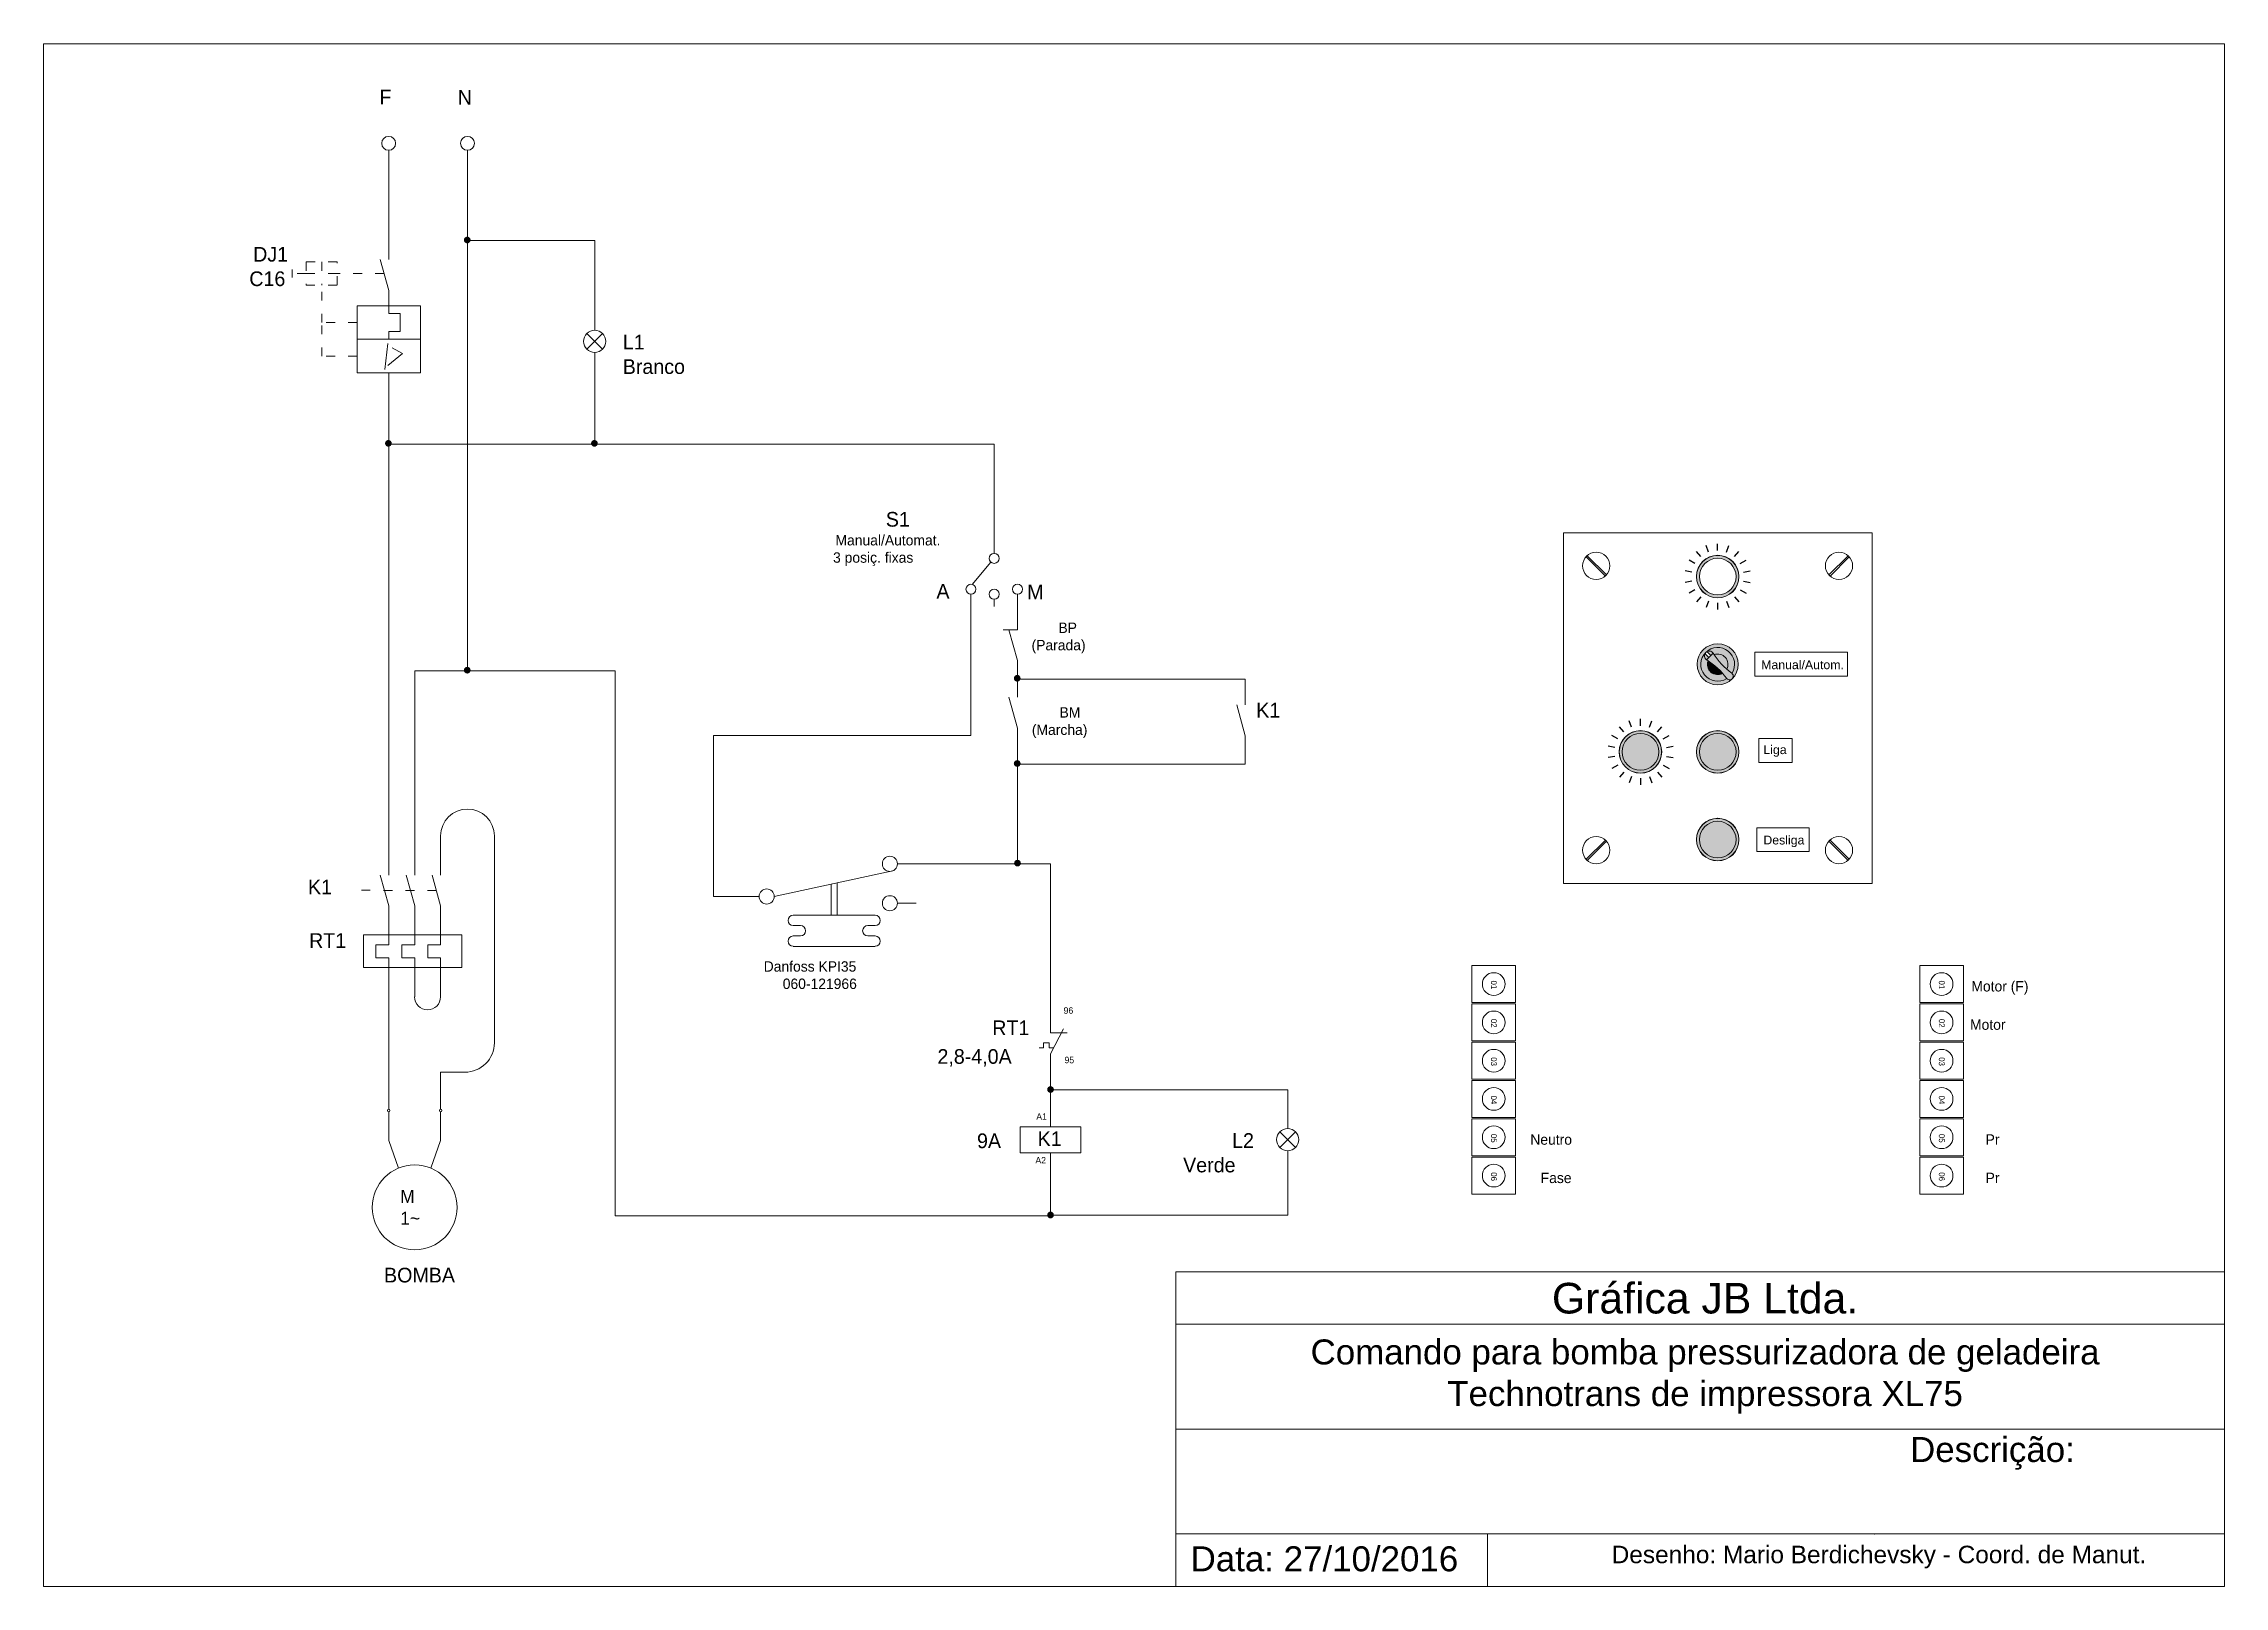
# Model space of a CAD drawing. Header units: millimetres. Extents: x -150 to 147, y 333 to 438.
# Drawn here: x -1 to 147.5, y 333.4 to 438.4 of the extents above; entities that cross this region are included whole.
import ezdxf

# ---------------------------------------------------------------- set-up
doc = ezdxf.new("R2010")
doc.units = ezdxf.units.MM
doc.header["$LTSCALE"] = 0.05
doc.header["$MEASUREMENT"] = 0
doc.linetypes.add('ACAD_ISO03W100', pattern=[30, 12, -18])

msp = doc.modelspace()

# ---------------------------------------------------------------- texts
at = {"linetype": 'ACAD_ISO03W100', "lineweight": 0}
for s, insert, char_height, width, attachment_point in [(' {\\H1.4143x;F}', (21.56, 435.29), 0.7071, 2.9301, 1), (' {\\H1.4143x;N}', (26.89, 435.26), 0.7071, 2.9301, 1), (' {\\H1.4143x;DJ1\\PC16}', (12.96, 424.58), 0.7071, 2.9301, 1), ('L1\\PBranco', (38.39, 418.6), 1, 1.5985, 1), (' {\\H2.2629x;S1}', (56.14, 406.54), 0.4419, 3.0336, 1), (' {\\H1.6x;Manual/Automat.\\P3 posiç. fixas}', (52.71, 404.97), 0.4419, 13.8423, 1), ('  {\\H2.2629x;A}', (59.42, 401.64), 0.4419, 2.4929, 1), ('  {\\H2.2629x;M}', (65.6, 401.59), 0.4419, 2.4929, 1), ('\\pi4.6131; {\\H1.6x;BP\\P\\pi2.9486;(Parada)}', (63.28, 399.01), 0.4419, 10.8466, 1), (' {\\H2.2629x;K1}', (81.36, 393.55), 0.4419, 2.7958, 1), ('\\pi4.8341;{\\H1.6x;BM \\P\\pi2.9486;(Marcha)}', (63.3, 393.25), 0.4419, 10.8466, 1), ('  {\\H2.2629x;K1}', (16.63, 381.52), 0.4419, 2.4929, 1), ('  {\\H2.2629x;RT1}', (17.03, 377.87), 0.4419, 2.4929, 1), ('\\pi0.56763;Danfoss KPI35\\P\\pi1.8639;060-121966', (47.42, 375.96), 0.7071, 9.8558, 1), ('\\pi2.595;{\\H1.6x;Motor (F)}', (127.63, 374.61), 0.4419, 10.8466, 1), ('96', (68.41, 372.83), 0.442, 2.1693, 1), ('  {\\H2.2629x;RT1}', (63.55, 371.93), 0.4419, 2.4929, 1), ('\\pi3.7735;{\\H1.6x;Motor}', (126.36, 372), 0.4419, 10.8466, 1), (' {\\H2.2629x;2,8-4,0A}', (59.82, 369.98), 0.4419, 2.7958, 1), ('95', (68.47, 369.46), 0.442, 2.1693, 1), ('A1', (66.55, 365.61), 0.442, 2.1693, 1), (' {\\H2.2629x;9A}', (62.35, 364.24), 0.4419, 2.7958, 1), (' {\\H2.2629x;K1}', (66.48, 364.38), 0.4419, 2.7958, 1), ('\\pi-0.06818;L2\\P\\pi-3.4015;Verde', (79.95, 364.26), 1, 1.5985, 1), ('\\pi3.42;{\\H1.6x;Neutro}', (96.77, 364.18), 0.4419, 10.8466, 1), ('\\pi4.8341;{\\H1.6x;Pr}', (126.36, 364.18), 0.4419, 10.8466, 1), ('A2', (66.49, 362.64), 0.442, 2.1693, 1), ('\\pi4.127;{\\H1.6x;Fase}', (96.77, 361.57), 0.4419, 10.8466, 1), ('\\pi4.8341;{\\H1.6x;Pr}', (126.36, 361.57), 0.4419, 10.8466, 1), (' M\\P 1~', (22.91, 360.39), 0.884, 3.197, 1), ('BOMBA', (24.55, 355.1), 1, 4.9381, 2), ('{\\fArial|b0|i0|c0|p34;Gráfica JB Ltda.}', (112.09, 354.07), 2.0825, 57.6727, 2), ('{\\fArial|b0|i0|c0|p34;Comando para bomba pressurizadora de geladeira \\PTechnotrans de impressora XL75}', (112.09, 350.22), 1.7, 84.9554, 2), ('{\\fArial|b0|i0|c0|p34;Descrição: }', (131.66, 343.58), 1.7, 108.4149, 2), ('{\\fArial|b0|i0|c0|p34;Data: 27/10/2016}', (86.17, 336.14), 1.7, 18.4865, 2), ('{\\fArial|b0|i0|c0|p34;Desenho: Mario Berdichevsky - Coord. de Manut.}', (123.93, 336.18), 1.19, 108.4149, 2)]:
    msp.add_mtext(s, dxfattribs=dict(at, insert=insert, char_height=char_height, width=width, attachment_point=attachment_point))
at = {"lineweight": 0, "char_height": 0.6, "attachment_point": 1}
for s, insert in [('{\\f@Arial Unicode MS|b0|i0|c0|p34;Manual/Autom.}', (115.91, 396.44)), ('{\\f@Arial Unicode MS|b0|i0|c0|p34;Liga}', (116.06, 390.66)), ('{\\f@Arial Unicode MS|b0|i0|c0|p34;Desliga}', (116.06, 384.51))]:
    msp.add_mtext_dynamic_manual_height_columns(s, width=15.9021, gutter_width=12.5, heights=[0], dxfattribs=dict(at, insert=insert))
at = {"linetype": 'ACAD_ISO03W100', "lineweight": 0, "char_height": 0.4, "width": 0.9043, "attachment_point": 1, "rotation": 270}
for s, insert in [('01', (97.91, 374.65)), ('01', (128.41, 374.65)), ('02', (97.91, 372.04)), ('02', (128.41, 372.04)), ('03', (97.91, 369.43)), ('03', (128.41, 369.43)), ('04', (97.91, 366.82)), ('04', (128.41, 366.82)), ('05', (97.91, 364.21)), ('05', (128.41, 364.21)), ('06', (97.91, 361.6)), ('06', (128.41, 361.6))]:
    msp.add_mtext(s, dxfattribs=dict(at, insert=insert))

# ---------------------------------------------------------------- blocks, each defined once
blk = doc.blocks.new('*U18')
blk.add_line((0, -0.23), (0, 0.23))
blk = doc.blocks.new('*U20')
at = {"color": 0, "linetype": 'ByBlock', "lineweight": -2, "transparency": 16777216}
for p, rotation in [((-41.94, 406.96), 60.00000000000001), ((-41.49, 407.5), 40.00000000000001), ((-40.89, 407.85), 19.99999999999999), ((-39.51, 407.85), 340), ((-38.9, 407.5), 320), ((-38.45, 406.96), 300.0000000000001), ((-42.18, 406.31), 80.00000000000001), ((-42.18, 405.61), 99.99999999999999), ((-38.21, 406.31), 280), ((-38.21, 405.61), 260), ((-41.94, 404.95), 120), ((-41.49, 404.41), 140), ((-40.89, 404.07), 160.0000000000001), ((-40.2, 403.94), 180), ((-39.51, 404.07), 200), ((-38.9, 404.41), 220), ((-38.45, 404.95), 240)]:
    blk.add_blockref('*U18', p, dxfattribs=dict(at, rotation=rotation))
blk.add_blockref('*U18', (-40.2, 407.97), dxfattribs=at)
blk = doc.blocks.new('*U21')
blk.add_line((0, -0.23), (0, 0.23))
blk = doc.blocks.new('*U22')
at = {"color": 0, "linetype": 'ByBlock', "lineweight": -2, "transparency": 16777216}
for p, rotation in [((-41.94, 406.96), 60.00000000000001), ((-41.49, 407.5), 40.00000000000001), ((-40.89, 407.85), 19.99999999999999), ((-39.51, 407.85), 340), ((-38.9, 407.5), 320), ((-38.45, 406.96), 300.0000000000001), ((-42.18, 406.31), 80.00000000000001), ((-42.18, 405.61), 99.99999999999999), ((-38.21, 406.31), 280), ((-38.21, 405.61), 260), ((-41.94, 404.95), 120), ((-41.49, 404.41), 140), ((-40.89, 404.07), 160.0000000000001), ((-40.2, 403.94), 180), ((-39.51, 404.07), 200), ((-38.9, 404.41), 220), ((-38.45, 404.95), 240)]:
    blk.add_blockref('*U21', p, dxfattribs=dict(at, rotation=rotation))
blk.add_blockref('*U21', (-40.2, 407.97), dxfattribs=at)

# ---------------------------------------------------------------- hatches: boundary and pattern name
at = {"lineweight": 0}
h = msp.add_hatch(color=256, dxfattribs=at)
edge = h.paths.add_edge_path()
edge.add_arc((27.8, 425.05), 0.23, 0, 360)
h = msp.add_hatch(color=256, dxfattribs=at)
edge = h.paths.add_edge_path()
edge.add_arc((22.43, 411.21), 0.23, 0, 360)
h = msp.add_hatch(color=256, dxfattribs=at)
edge = h.paths.add_edge_path()
edge.add_arc((36.46, 411.21), 0.23, 0, 360)
h = msp.add_hatch(color=256, dxfattribs=at)
h.dxf.hatch_style = 1
h.paths.add_polyline_path([(114.2, 402.14, 0.414214), (112.95, 403.39), (112.95, 403.58, -0.414214), (114.39, 402.14, -0.414214), (112.95, 400.7), (112.95, 400.89, 0.414214)])
h.paths.add_polyline_path([(112.95, 403.58), (112.95, 403.39, 0.414214), (111.7, 402.14, 0.414214), (112.95, 400.89), (112.95, 400.7, -0.414214), (111.51, 402.14, -0.414214)])
h = msp.add_hatch(color=256, dxfattribs=at)
h.dxf.hatch_style = 1
h.paths.add_polyline_path([(111.55, 396.17, 0.668179), (113.94, 395.18, -0.452525), (113.56, 395.21, -0.896421), (112.14, 396.98, -0.896421), (113.91, 395.56, -0.452525), (113.94, 395.18, 0.198912), (114.35, 396.17, 1)])
h = msp.add_hatch(color=253, dxfattribs=at)
h.dxf.hatch_style = 1
h.paths.add_polyline_path([(112.7, 396.83, 0.065775), (113.56, 395.84, 0.691449)], flags=17)
h.paths.add_polyline_path([(112.64, 396.93), (112.49, 396.77), (112.35, 396.63), (112.19, 396.48, -0.0939), (113.56, 395.21, 1.162299), (113.91, 395.56, -0.0939)])
h.paths.add_polyline_path([(112.14, 396.98, -0.414214), (112.28, 396.98), (112.49, 396.77), (112.64, 396.93, 0.481656)], flags=17)
h.paths.add_polyline_path([(112.14, 396.84, -0.414214), (112.14, 396.98, 0.481656), (112.19, 396.48), (112.35, 396.63)], flags=17)
h.paths.add_polyline_path([(112.29, 396.42, 0.005715), (112.19, 396.48, -0.481656), (112.14, 396.98, 0.896399), (113.56, 395.21, 0.022494), (113.28, 395.56, -0.691449)])
h.paths.add_polyline_path([(112.14, 396.98, -0.481656), (112.64, 396.93, 0.005715), (112.7, 396.83, -0.691449), (113.56, 395.84, 0.022494), (113.91, 395.56, 0.896399)])
h = msp.add_hatch(color=256, dxfattribs=at)
edge = h.paths.add_edge_path()
edge.add_arc((27.8, 395.77), 0.23, 0, 360)
h = msp.add_hatch(color=256, dxfattribs=at)
edge = h.paths.add_edge_path()
edge.add_arc((65.25, 395.22), 0.23, 0, 360)
h = msp.add_hatch(color=253, dxfattribs=at)
h.dxf.hatch_style = 1
h.paths.add_polyline_path([(112.29, 396.42, 0.691449), (113.28, 395.56, 0.065775)])
h = msp.add_hatch(color=256, dxfattribs=at)
h.dxf.hatch_style = 1
h.paths.add_polyline_path([(108.94, 390.21, 0.414214), (107.69, 391.46), (107.69, 391.65, -0.414214), (109.13, 390.21, -0.414214), (107.69, 388.77), (107.69, 388.96, 0.414214)])
h.paths.add_polyline_path([(107.69, 391.65), (107.69, 391.46, 0.414214), (106.44, 390.21, 0.414214), (107.69, 388.96), (107.69, 388.77, -0.414214), (106.25, 390.21, -0.414214)])
h = msp.add_hatch(color=92, dxfattribs=at)
h.dxf.hatch_style = 1
h.paths.add_polyline_path([(106.44, 390.21, 1), (108.94, 390.21, 1)])
h = msp.add_hatch(color=256, dxfattribs=at)
h.dxf.hatch_style = 1
h.paths.add_polyline_path([(111.7, 390.21, -0.414214), (112.95, 391.46), (112.95, 391.65, 0.414214), (111.51, 390.21, 0.414214), (112.95, 388.77), (112.95, 388.96, -0.414214)])
h.paths.add_polyline_path([(112.95, 391.65), (112.95, 391.46, -0.414214), (114.2, 390.21, -0.414214), (112.95, 388.96), (112.95, 388.77, 0.414214), (114.39, 390.21, 0.414214)])
h = msp.add_hatch(color=92, dxfattribs=at)
h.dxf.hatch_style = 1
h.paths.add_polyline_path([(111.7, 390.21, 1), (114.2, 390.21, 1)])
h = msp.add_hatch(color=256, dxfattribs=at)
edge = h.paths.add_edge_path()
edge.add_arc((65.25, 389.42), 0.23, 0, 360)
h = msp.add_hatch(color=256, dxfattribs=at)
h.dxf.hatch_style = 1
h.paths.add_polyline_path([(111.7, 384.24, -0.414214), (112.95, 385.49), (112.95, 385.68, 0.414214), (111.51, 384.24, 0.414214), (112.95, 382.8), (112.95, 382.99, -0.414214)])
h.paths.add_polyline_path([(112.95, 385.68), (112.95, 385.49, -0.414214), (114.2, 384.24, -0.414214), (112.95, 382.99), (112.95, 382.8, 0.414214), (114.39, 384.24, 0.414214)])
h = msp.add_hatch(color=1, dxfattribs=at)
h.dxf.hatch_style = 1
h.paths.add_polyline_path([(114.2, 384.24, 0.414214), (112.95, 385.49), (112.95, 382.99, 0.414214)])
h.paths.add_polyline_path([(112.95, 385.49, 0.414214), (111.7, 384.24, 0.414214), (112.95, 382.99)])
h = msp.add_hatch(color=256, dxfattribs=at)
edge = h.paths.add_edge_path()
edge.add_arc((65.27, 382.64), 0.23, 0, 360)
h = msp.add_hatch(color=256, dxfattribs=at)
edge = h.paths.add_edge_path()
edge.add_arc((67.52, 367.23), 0.23, 0, 360)
h = msp.add_hatch(color=256, dxfattribs=at)
edge = h.paths.add_edge_path()
edge.add_arc((67.52, 358.69), 0.23, 0, 360)

# ---------------------------------------------------------------- linework, layer by layer
for p, q in [((22.45, 423.72), (22.45, 431.15)), ((27.82, 395.72), (27.82, 431.15)), ((36.48, 425.01), (27.82, 425.01)), ((36.48, 418.91), (36.48, 425.01)), ((22.45, 421.62), (21.88, 423.72)), ((22.45, 421.62), (22.45, 420.84)), ((22.45, 420.04), (22.45, 420.84)), ((22.45, 420.04), (23.24, 420.04)), ((22.45, 418.82), (23.24, 418.82)), ((22.45, 418.82), (22.45, 418.29)), ((23.24, 420.04), (23.24, 419.43)), ((23.24, 418.82), (23.24, 419.43)), ((22.19, 416.24), (22.39, 418.01)), ((23.39, 417.33), (22.39, 416.51)), ((22.68, 417.72), (23.39, 417.33)), ((35.95, 418.69), (37.01, 417.62)), ((35.95, 417.62), (37.01, 418.69)), ((36.48, 417.4), (36.48, 411.16)), ((22.45, 413.55), (22.45, 416)), ((22.45, 413.55), (22.45, 386.56)), ((63.68, 411.16), (22.45, 411.16)), ((63.68, 411.16), (63.68, 404.88)), ((63.68, 406.03), (63.68, 403.72)), ((63.46, 403.12), (62.18, 401.61)), ((62.1, 400.94), (62.1, 391.33)), ((63.68, 400.6), (63.68, 400.11)), ((65.27, 400.94), (65.27, 398.52)), ((65.27, 398.52), (64.3, 398.52)), ((65.27, 396.42), (64.69, 398.52)), ((22.45, 397.58), (22.45, 396.41)), ((24.22, 386.56), (24.22, 395.72)), ((24.22, 395.72), (27.82, 395.72)), ((27.82, 395.72), (37.88, 395.72)), ((37.88, 395.72), (37.88, 358.64)), ((65.27, 396.42), (65.27, 393.93)), ((65.27, 395.17), (80.77, 395.17)), ((80.77, 393.42), (80.77, 395.17)), ((65.27, 391.82), (64.69, 393.93)), ((80.77, 391.31), (80.2, 393.42)), ((44.58, 380.37), (44.58, 391.33)), ((62.1, 391.33), (44.58, 391.33)), ((65.27, 391.82), (65.27, 382.59)), ((80.77, 391.31), (80.77, 389.37)), ((65.27, 389.37), (80.77, 389.37)), ((22.45, 384.49), (22.45, 386.56)), ((24.22, 386.56), (24.22, 384.49)), ((22.45, 384.49), (22.45, 381.83)), ((24.22, 384.49), (24.22, 381.83)), ((25.99, 384.49), (25.99, 381.83)), ((29.65, 377.75), (29.65, 384.49)), ((22.45, 379.73), (21.88, 381.83)), ((24.22, 379.73), (23.65, 381.83)), ((25.99, 379.73), (25.42, 381.83)), ((48.71, 380.37), (56.87, 382.14)), ((57.09, 382.59), (67.52, 382.59)), ((67.52, 372.41), (67.52, 382.59)), ((47.68, 380.37), (44.58, 380.37)), ((22.45, 379.73), (22.45, 377.08)), ((24.22, 379.73), (24.22, 377.08)), ((25.99, 379.73), (25.99, 377.75)), ((50, 379.1), (55.57, 379.1)), ((57.09, 379.91), (58.38, 379.91)), ((25.99, 377.75), (25.99, 377.08)), ((50, 378.39), (50.49, 378.39)), ((50, 377.68), (50.49, 377.68)), ((55.08, 378.39), (55.57, 378.39)), ((55.08, 377.68), (55.57, 377.68)), ((21.58, 377.08), (21.57, 376.19)), ((21.57, 376.19), (22.45, 376.19)), ((22.45, 376.19), (22.45, 373.54)), ((23.34, 377.08), (23.34, 376.2)), ((24.22, 376.19), (23.34, 376.2)), ((24.22, 376.19), (24.22, 373.54)), ((25.11, 377.08), (25.11, 376.2)), ((25.99, 376.19), (25.11, 376.2)), ((25.99, 376.19), (25.99, 373.54)), ((50, 376.97), (55.57, 376.97)), ((22.45, 365.89), (22.45, 373.54)), ((67.52, 371.09), (67.52, 372.41)), ((67.52, 369.67), (68.41, 371.36)), ((67.52, 371.09), (68.66, 371.09)), ((67.52, 369.67), (67.52, 364.7)), ((67.52, 367.22), (83.67, 367.22)), ((83.67, 367.22), (83.67, 364.58)), ((22.45, 365.71), (22.45, 363.76)), ((25.99, 365.71), (25.99, 363.76)), ((83.14, 364.35), (84.21, 363.29)), ((83.14, 363.29), (84.21, 364.35)), ((22.45, 363.76), (23.13, 361.88)), ((25.99, 363.76), (25.32, 361.88)), ((67.52, 362.91), (67.52, 358.64)), ((83.67, 363.07), (83.67, 361.85)), ((83.67, 361.85), (83.67, 358.68)), ((37.88, 358.64), (67.52, 358.64)), ((67.52, 358.68), (83.67, 358.68)), ((76.05, 354.83), (147.45, 354.83)), ((76.05, 354.83), (76.05, 333.41)), ((76.05, 351.26), (147.45, 351.26)), ((76.05, 344.12), (147.45, 344.12)), ((76.05, 336.98), (147.45, 336.98)), ((97.27, 336.98), (97.27, 333.41)), ((147.45, 333.41), (76.05, 333.41))]:
    msp.add_line(p, q, dxfattribs=at)
at = {"linetype": 'ACAD_ISO03W100', "lineweight": 0}
for p, q in [((17.89, 423.56), (17.89, 421.98)), ((15.88, 423.04), (15.88, 422.49)), ((16.83, 422.77), (15.88, 422.77)), ((16.83, 422.77), (18.94, 422.77)), ((17.89, 419.43), (17.89, 421.98)), ((22.14, 422.76), (18.94, 422.77)), ((20.3, 419.43), (17.89, 419.43)), ((17.89, 417.14), (17.89, 419.43)), ((20.3, 417.14), (17.89, 417.14)), ((25.7, 380.78), (20.02, 380.79))]:
    msp.add_line(p, q, dxfattribs=at)
at = {"color": 7, "linetype": 'Continuous', "lineweight": 0}
for p, q in [((112.14, 396.84), (112.35, 396.63)), ((112.35, 396.63), (112.19, 396.48)), ((112.49, 396.77), (112.28, 396.98)), ((112.35, 396.63), (112.49, 396.77)), ((112.64, 396.93), (112.49, 396.77))]:
    msp.add_line(p, q, dxfattribs=at)
at = {"lineweight": 0}
for points in [[(-1.05, 438.41), (147.45, 438.41), (147.45, 333.41), (-1.05, 333.41)], [(20.3, 420.57), (24.61, 420.57), (24.61, 418.29), (20.3, 418.29)], [(20.3, 418.29), (24.61, 418.29), (24.61, 416), (20.3, 416)], [(102.44, 405.12), (123.46, 405.12), (123.46, 381.26), (102.44, 381.26)], [(115.47, 396.99), (121.8, 396.99), (121.8, 395.36), (115.47, 395.36)], [(115.74, 391.12), (118.03, 391.12), (118.03, 389.49), (115.74, 389.49)], [(115.61, 385.05), (119.18, 385.05), (119.18, 383.43), (115.61, 383.43)], [(20.73, 377.75), (27.44, 377.75), (27.44, 375.53), (20.73, 375.53)], [(99.18, 375.67), (99.18, 373.15), (96.21, 373.15), (96.21, 375.67)], [(129.68, 375.67), (129.68, 373.15), (126.71, 373.15), (126.71, 375.67)], [(99.18, 373.06), (99.18, 370.54), (96.21, 370.54), (96.21, 373.06)], [(129.68, 373.06), (129.68, 370.54), (126.71, 370.54), (126.71, 373.06)], [(99.18, 370.45), (99.18, 367.93), (96.21, 367.93), (96.21, 370.45)], [(129.68, 370.45), (129.68, 367.93), (126.71, 367.93), (126.71, 370.45)], [(99.18, 367.85), (99.18, 365.32), (96.21, 365.32), (96.21, 367.85)], [(129.68, 367.85), (129.68, 365.32), (126.71, 365.32), (126.71, 367.85)], [(65.46, 364.7), (69.58, 364.7), (69.58, 362.91), (65.46, 362.91)], [(99.18, 365.24), (99.18, 362.72), (96.21, 362.72), (96.21, 365.24)], [(129.68, 365.24), (129.68, 362.72), (126.71, 362.72), (126.71, 365.24)], [(99.18, 362.63), (99.18, 360.11), (96.21, 360.11), (96.21, 362.63)], [(129.68, 362.63), (129.68, 360.11), (126.71, 360.11), (126.71, 362.63)]]:
    msp.add_lwpolyline(points, close=True, dxfattribs=at)
at = {"linetype": 'ACAD_ISO03W100', "lineweight": 0}
msp.add_lwpolyline([(18.94, 423.56), (16.83, 423.56), (16.83, 421.98), (18.94, 421.98)], close=True, dxfattribs=at)
at = {"lineweight": 0}
for points in [[(103.99, 403.48), (105.3, 402.17)], [(105.38, 402.25), (104.07, 403.56)], [(120.52, 402.25), (121.83, 403.56)], [(121.9, 403.48), (120.6, 402.17)], [(103.99, 382.9), (105.3, 384.21)], [(105.38, 384.13), (104.07, 382.82)], [(120.52, 384.13), (121.83, 382.82)], [(121.9, 382.9), (120.6, 384.21)], [(52.58, 381.21), (52.58, 379.1), (52.99, 379.1), (52.99, 381.3)], [(22.45, 377.08), (21.58, 377.08)], [(24.22, 377.08), (23.34, 377.08)], [(25.99, 377.08), (25.11, 377.08)], [(67.73, 370.07), (67.42, 370.07), (67.42, 370.4), (67.05, 370.4), (67.05, 370.07), (66.74, 370.07)]]:
    msp.add_lwpolyline(points, dxfattribs=at)
msp.add_lwpolyline([(25.99, 365.89), (25.99, 368.41), (27.65, 368.41, 0.414214), (29.65, 370.41), (29.65, 377.75)], format="xyb", dxfattribs=at)
for centre, radius in [((22.45, 431.63), 0.472), ((27.82, 431.63), 0.472), ((36.48, 418.15), 0.755), ((63.68, 403.38), 0.34), ((104.68, 402.87), 0.928), ((121.21, 402.87), 0.928), ((62.1, 401.28), 0.34), ((63.68, 400.94), 0.34), ((65.27, 401.28), 0.34), ((104.68, 383.52), 0.928), ((121.21, 383.52), 0.928), ((56.58, 382.59), 0.514), ((48.19, 380.37), 0.514), ((56.58, 379.91), 0.514), ((97.7, 374.41), 0.773), ((128.2, 374.41), 0.773), ((97.7, 371.8), 0.773), ((128.2, 371.8), 0.773), ((97.7, 369.19), 0.773), ((128.2, 369.19), 0.773), ((97.7, 366.59), 0.773), ((128.2, 366.59), 0.773), ((22.45, 365.8), 0.0884), ((25.99, 365.8), 0.0884), ((83.67, 363.82), 0.755), ((97.7, 363.98), 0.773), ((128.2, 363.98), 0.773), ((24.22, 359.21), 2.89), ((97.7, 361.37), 0.773), ((128.2, 361.37), 0.773)]:
    msp.add_circle(centre, radius, dxfattribs=at)
at = {"color": 7, "linetype": 'Continuous', "lineweight": 0}
for centre, radius in [((112.95, 402.14), 1.45), ((112.95, 402.14), 1.44), ((112.95, 402.14), 1.25), ((112.95, 396.17), 1.4), ((107.69, 390.21), 1.45), ((107.69, 390.21), 1.44), ((107.69, 390.21), 1.25), ((112.95, 390.21), 1.45), ((112.95, 390.21), 1.44), ((112.95, 390.21), 1.25), ((112.95, 384.24), 1.45), ((112.95, 384.24), 1.44), ((112.95, 384.24), 1.25)]:
    msp.add_circle(centre, radius, dxfattribs=at)
for centre, radius, start, end in [((112.95, 396.17), 1.15, 135, 302.4949), ((112.37, 396.75), 0.325, 135, 237.8723), ((112.21, 396.91), 0.1, 45, 225), ((112.95, 396.17), 1.15, 327.5051, 135), ((112.37, 396.75), 0.325, 32.1277, 135), ((116.88, 399.59), 5, 212.1277, 233.585), ((112.95, 396.17), 0.7, 331.64, 110.2875), ((109.54, 392.24), 5, 36.415, 57.8723), ((112.95, 396.17), 0.7, 159.7125, 298.36), ((113.76, 395.36), 0.25, 216.415, 53.585)]:
    msp.add_arc(centre, radius, start, end, dxfattribs=at)
at = {"lineweight": 0}
for centre, radius, start, end in [((27.82, 384.49), 1.83, 0, 180), ((50, 378.74), 0.354, 90, 270), ((55.57, 378.74), 0.354, 270, 90), ((50, 377.33), 0.354, 90, 270), ((50.49, 378.04), 0.354, 270, 90), ((55.08, 378.04), 0.354, 90, 270), ((55.57, 377.33), 0.354, 270, 90), ((25.1, 373.54), 0.884, 180, 0)]:
    msp.add_arc(centre, radius, start, end, dxfattribs=at)
for p in [(112.95, 385.69), (123.65, 336.98)]:
    msp.add_point(p, dxfattribs=at)

# ---------------------------------------------------------------- block references
for name, p in [('*U22', (153.14, -3.82)), ('*U20', (147.89, -15.75))]:
    msp.add_blockref(name, p, dxfattribs=at)

msp.set_redraw_order([(e.dxf.handle, doc.entitydb.next_handle()) for e in msp.query("TEXT MTEXT ATTDEF DIMENSION ARC_DIMENSION")])  # texts and dimensions are drawn at this point

doc.saveas('drawing.dxf')
